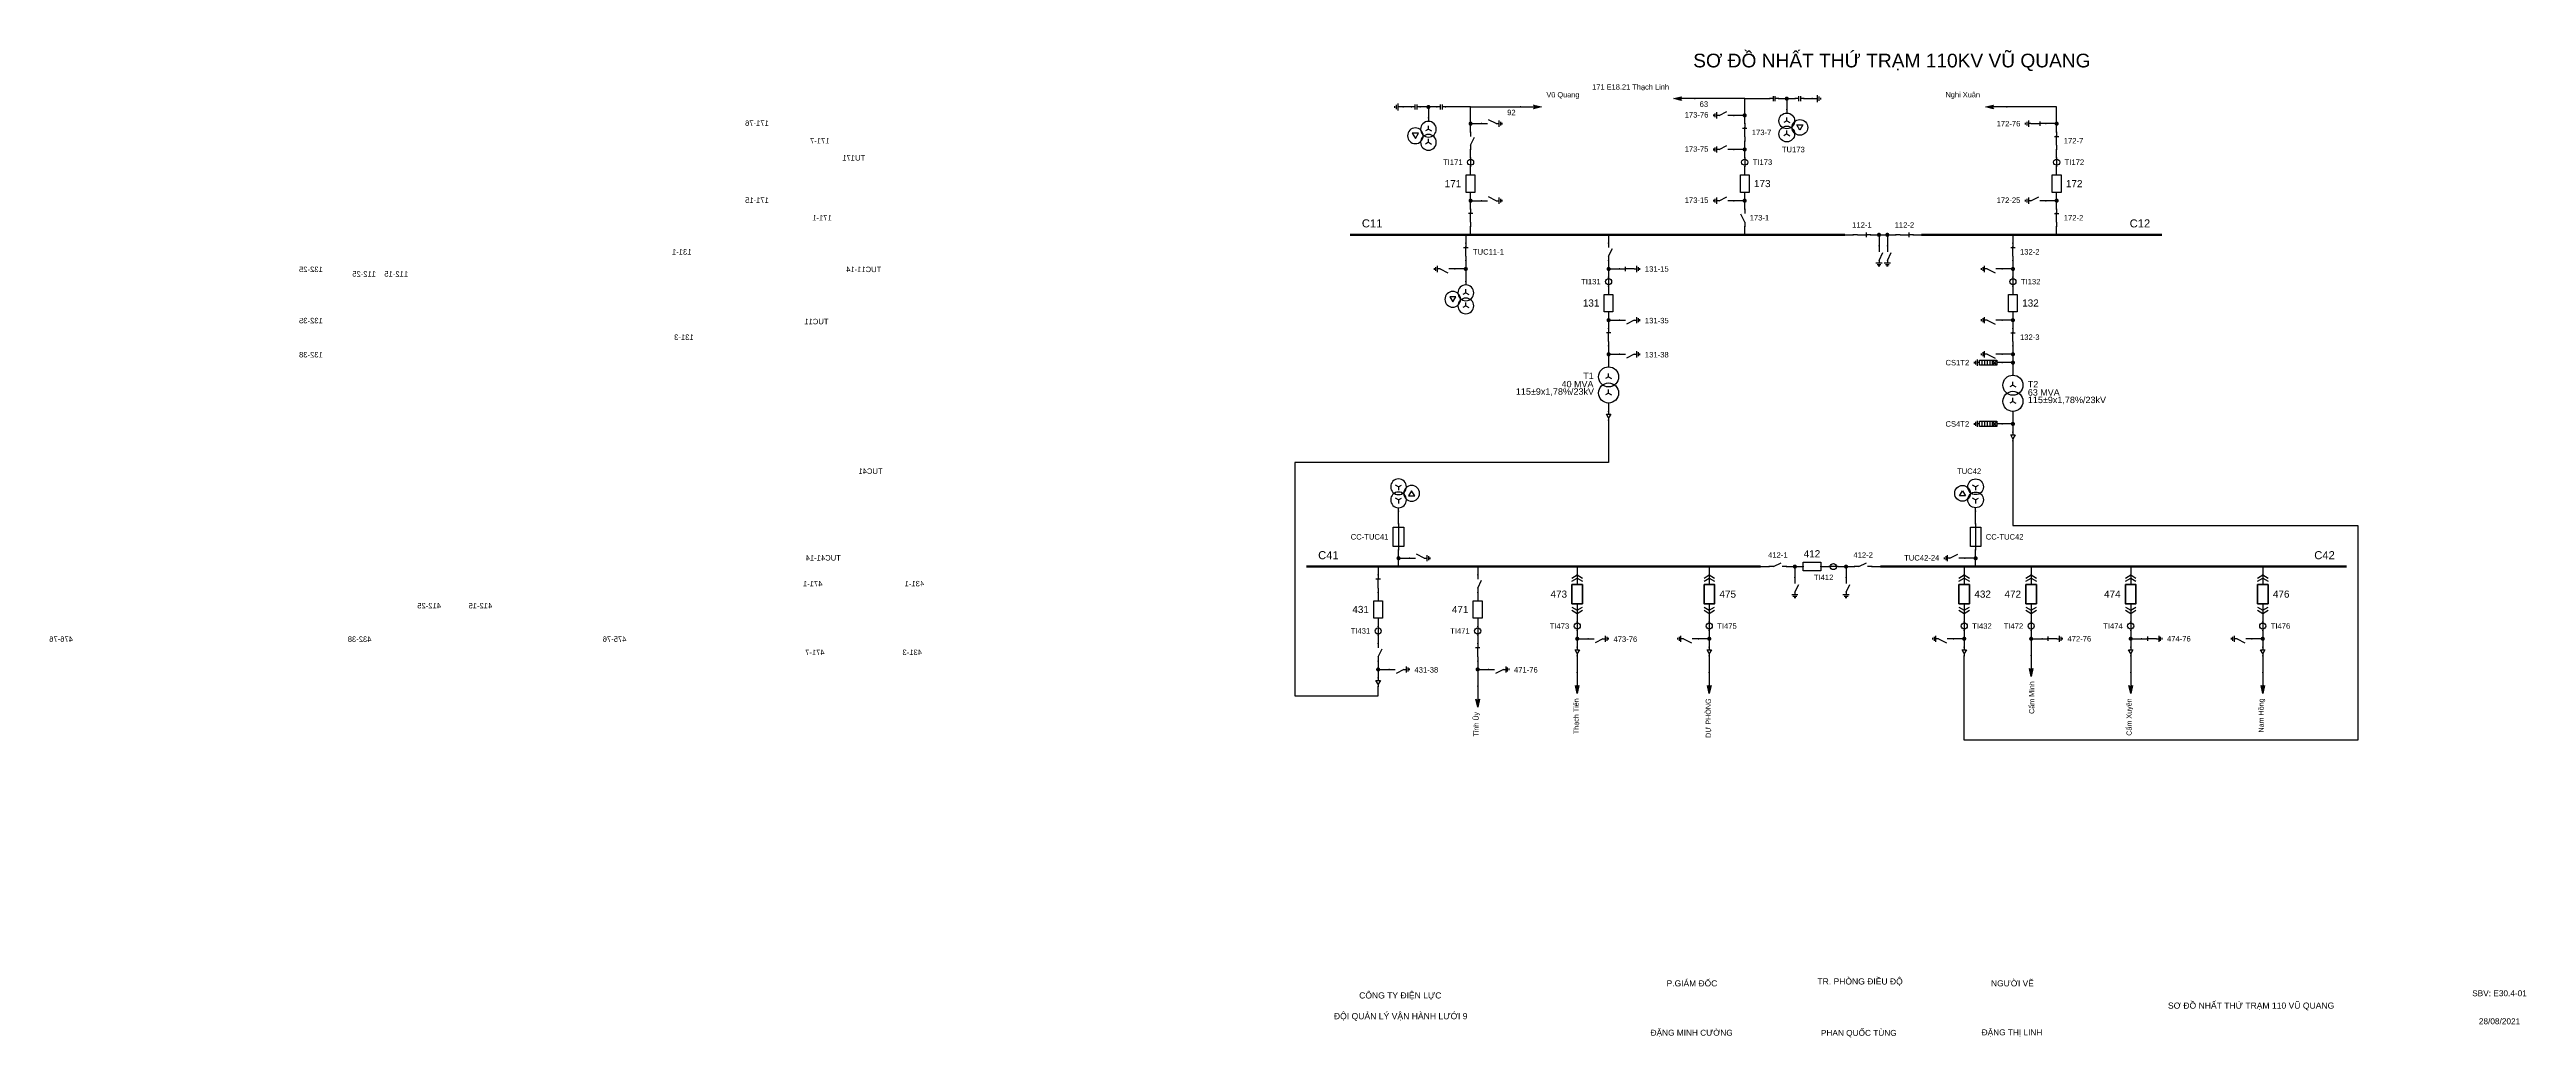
# Model space of a CAD drawing. Header units: millimetres. Extents: x -312 to 398, y 7 to 290.
import ezdxf

# ---------------------------------------------------------------- set-up
doc = ezdxf.new("R2010")
doc.units = ezdxf.units.MM
for name, color, linetype, lineweight in [('BUSBAR_110KV', 1, 'Continuous', 50), ('BUSBAR_22KV', 5, 'Continuous', 50), ('GROUND', 3, 'Continuous', 25), ('HV_110KV', 1, 'Continuous', 25), ('MV_22KV', 5, 'Continuous', 25)]:
    doc.layers.add(name, color=color, linetype=linetype, lineweight=lineweight)
doc.layers.add('SYM_PORTS', color=8, linetype='Continuous', plot=False)
doc.layers.add('TEXT', color=7, linetype='Continuous')
doc.styles.add('SLD_TEXT', font='arial.ttf')

# ---------------------------------------------------------------- blocks, each defined once
blk = doc.blocks.new('SYM_DISCONNECTOR_CLOSED')
at = {"lineweight": 25}
for points in [[(-0.625, 1.25), (0.625, 1.25)], [(0, 2.5), (0, 1.25)], [(0, -1.25), (0, 1.5)], [(0, -1.25), (0, -2.5)]]:
    blk.add_lwpolyline(points, dxfattribs=at)
at = {"layer": 'SYM_PORTS'}
for p in [(0, 2.5), (0, -2.5)]:
    blk.add_point(p, dxfattribs=at)
blk.add_attdef('DEVICE_CODE', (1.625, -0.5), '', height=2)
blk = doc.blocks.new('SYM_EARTHING_SWITCH_OPEN')
at = {"lineweight": 25}
for points in [[(0, -1.25), (-1.125, 1)], [(0, 3), (0, 1.25)], [(-0.875, -2), (0.875, -2)], [(-0.5625, -2.4375), (0.5625, -2.4375)], [(-0.25, -2.875), (0.25, -2.875)], [(0, -1.25), (0, -2)]]:
    blk.add_lwpolyline(points, dxfattribs=at)
at = {"layer": 'SYM_PORTS'}
blk.add_point((0, 3), dxfattribs=at)
blk.add_attdef('DEVICE_CODE', (1.875, 0), '', height=2)
blk = doc.blocks.new('SYM_CIRCUIT_BREAKER')
at = {"lineweight": 25}
blk.add_lwpolyline([(-1.25, 2.5), (1.25, 2.5), (1.25, -2.5), (-1.25, -2.5)], close=True, dxfattribs=at)
at = {"layer": 'SYM_PORTS'}
for p in [(0, 2.5), (0, -2.5)]:
    blk.add_point(p, dxfattribs=at)
blk.add_attdef('DEVICE_CODE', (2.25, -0.5), '', height=2)
at = {"flags": 1}
blk.add_attdef('RATING', (2.25, -3.5), '', height=2, dxfattribs=at)
blk = doc.blocks.new('SYM_CURRENT_TRANSFORMER')
at = {"lineweight": 25}
blk.add_lwpolyline([(0, 1.25), (0, -1.25)], dxfattribs=at)
blk.add_circle((0, 0), 0.875, dxfattribs=at)
at = {"layer": 'SYM_PORTS'}
for p in [(0, 1.25), (0, -1.25)]:
    blk.add_point(p, dxfattribs=at)
blk.add_attdef('DEVICE_CODE', (1.875, -1.75), '', height=2)
at = {"flags": 1}
blk.add_attdef('RATIO', (1.875, -4.75), '', height=2, dxfattribs=at)
blk = doc.blocks.new('SYM_DISCONNECTOR_OPEN')
at = {"lineweight": 25}
for points in [[(0, -1.25), (-1.125, 1)], [(0, 2.5), (0, 1.25)], [(0, -1.25), (0, -2.5)]]:
    blk.add_lwpolyline(points, dxfattribs=at)
at = {"layer": 'SYM_PORTS'}
for p in [(0, 2.5), (0, -2.5)]:
    blk.add_point(p, dxfattribs=at)
blk.add_attdef('DEVICE_CODE', (1, -0.5), '', height=2)
blk = doc.blocks.new('SYM_COUPLING_CAPACITOR')
at = {"lineweight": 25}
for points in [[(-0.75, 0.25), (0.75, 0.25)], [(0, 1.25), (0, 0.25)], [(-0.75, -0.25), (0.75, -0.25)], [(0, -0.25), (0, -1.25)]]:
    blk.add_lwpolyline(points, dxfattribs=at)
at = {"layer": 'SYM_PORTS'}
for p in [(0, 1.25), (0, -1.25)]:
    blk.add_point(p, dxfattribs=at)
blk.add_attdef('DEVICE_CODE', (1.75, -1.75), '', height=2)
blk = doc.blocks.new('SYM_VOLTAGE_TRANSFORMER')
at = {"lineweight": 25}
for points in [[(0, 1.375), (-0.8625, 0.875)], [(0, 4.625), (0, 3.625)], [(0, 1.375), (0, 2.375)], [(0, 1.375), (0.8625, 0.875)], [(0, -2.375), (-0.8625, -2.875)], [(0, -2.375), (0, -1.375)], [(0, -2.375), (0.8625, -2.875)]]:
    blk.add_lwpolyline(points, dxfattribs=at)
blk.add_lwpolyline([(2.875, 0.25), (4.625, 0.25), (3.75, -1.25)], close=True, dxfattribs=at)
for centre in [(0, 1.375), (3.75, -0.5), (0, -2.375)]:
    blk.add_circle(centre, 2.25, dxfattribs=at)
at = {"layer": 'SYM_PORTS'}
blk.add_point((0, 4.625), dxfattribs=at)
blk.add_attdef('DEVICE_CODE', (7, 1.625), '', height=2)
at = {"flags": 1}
blk.add_attdef('RATIO', (7, -1.375), '', height=2, dxfattribs=at)
blk = doc.blocks.new('SYM_GROUND_SYMBOL')
at = {"lineweight": 25}
for points in [[(0, 1.25), (0, -0.25)], [(-1, -0.25), (1, -0.25)], [(-0.625, -0.75), (0.625, -0.75)], [(-0.25, -1.25), (0.25, -1.25)]]:
    blk.add_lwpolyline(points, dxfattribs=at)
at = {"layer": 'SYM_PORTS'}
blk.add_point((0, 1.25), dxfattribs=at)
blk = doc.blocks.new('SYM_LINE_FEEDER_ARROW')
blk.add_hatch(color=7).paths.add_polyline_path([(0, -3), (-0.5, -0.75), (0, -1.25), (0.5, -0.75)])
at = {"lineweight": 25}
blk.add_lwpolyline([(0, 3), (0, -1.25)], dxfattribs=at)
blk.add_lwpolyline([(0, -3), (-0.5, -0.75), (0, -1.25), (0.5, -0.75)], close=True, dxfattribs=at)
at = {"layer": 'SYM_PORTS'}
blk.add_point((0, 3), dxfattribs=at)
blk.add_attdef('LINE_NAME', (1.5, 0), '', height=2)
blk = doc.blocks.new('SYM_EARTHING_SWITCH_CLOSED')
at = {"lineweight": 25}
for points in [[(-0.625, 1.25), (0.625, 1.25)], [(0, 3), (0, 1.25)], [(0, -1.25), (0, 1.5)], [(-0.875, -2), (0.875, -2)], [(-0.5625, -2.4375), (0.5625, -2.4375)], [(-0.25, -2.875), (0.25, -2.875)], [(0, -1.25), (0, -2)]]:
    blk.add_lwpolyline(points, dxfattribs=at)
at = {"layer": 'SYM_PORTS'}
blk.add_point((0, 3), dxfattribs=at)
blk.add_attdef('DEVICE_CODE', (1.875, 0), '', height=2)
blk = doc.blocks.new('SYM_TRANSFORMER_2W')
at = {"lineweight": 25}
for points in [[(0, 2.3125), (-0.8625, 1.8125)], [(0, 2.3125), (0, 3.3125)], [(0, 2.3125), (0.8625, 1.8125)], [(0, -2.3125), (-0.8625, -2.8125)], [(0, -2.3125), (0, -1.3125)], [(0, -2.3125), (0.8625, -2.8125)]]:
    blk.add_lwpolyline(points, dxfattribs=at)
for centre in [(0, 2.3125), (0, -2.3125)]:
    blk.add_circle(centre, 2.875, dxfattribs=at)
at = {"layer": 'SYM_PORTS'}
for p in [(0, 5.1875), (0, -5.1875)]:
    blk.add_point(p, dxfattribs=at)
blk.add_attdef('DEVICE_CODE', (3.875, 2.1875), '', height=2)
at = {"flags": 1}
for tag, p in [('POWER', (3.875, -0.8125)), ('VOLTAGE_RATIO', (3.875, -3.8125))]:
    blk.add_attdef(tag, p, '', height=2, dxfattribs=at)
blk = doc.blocks.new('SYM_CABLE_TERMINATION')
at = {"lineweight": 25}
blk.add_lwpolyline([(-0.625, 0.5), (0.625, 0.5), (0, -0.625)], close=True, dxfattribs=at)
for points in [[(0, 1.25), (0, 0.5)], [(0, -0.625), (0, -1.25)]]:
    blk.add_lwpolyline(points, dxfattribs=at)
at = {"layer": 'SYM_PORTS'}
for p in [(0, 1.25), (0, -1.25)]:
    blk.add_point(p, dxfattribs=at)
blk = doc.blocks.new('SYM_SURGE_ARRESTER')
at = {"lineweight": 25}
for points in [[(-0.75, 2.5), (0.75, 2.5), (0.75, 1.25), (-0.75, 1.25)], [(-0.75, 1.25), (0.75, 1.25), (0.75, -2.5), (-0.75, -2.5)]]:
    blk.add_lwpolyline(points, close=True, dxfattribs=at)
for points in [[(-0.75, 2.5), (0.75, 1.25)], [(0.75, 2.5), (-0.75, 1.25)], [(-0.75, 0.5), (0.75, 0.5)], [(0, 4), (0, 2.5)], [(-0.875, -3.125), (0.875, -3.125)], [(-0.75, -0.25), (0.75, -0.25)], [(-0.75, -1), (0.75, -1)], [(-0.75, -1.75), (0.75, -1.75)], [(-0.5625, -3.5625), (0.5625, -3.5625)], [(-0.25, -4), (0.25, -4)], [(0, -2.5), (0, -3.125)]]:
    blk.add_lwpolyline(points, dxfattribs=at)
at = {"layer": 'SYM_PORTS'}
blk.add_point((0, 4), dxfattribs=at)
blk.add_attdef('DEVICE_CODE', (1.875, 1), '', height=2)
blk = doc.blocks.new('SYM_DRAWOUT_BREAKER')
at = {"lineweight": 25}
for points in [[(-1.5, 4.625), (0, 5.5), (1.5, 4.625)], [(-1.5, 3.75), (0, 4.625), (1.5, 3.75)], [(0, 5.5), (0, 2.75)], [(-1.5, -3.75), (0, -4.625), (1.5, -3.75)], [(-1.5, -4.625), (0, -5.5), (1.5, -4.625)], [(0, -2.75), (0, -5.5)]]:
    blk.add_lwpolyline(points, dxfattribs=at)
at = {"lineweight": 35}
blk.add_lwpolyline([(-1.5, 2.75), (1.5, 2.75), (1.5, -2.75), (-1.5, -2.75)], close=True, dxfattribs=at)
at = {"layer": 'SYM_PORTS'}
for p in [(0, 5.5), (0, -5.5)]:
    blk.add_point(p, dxfattribs=at)
blk.add_attdef('DEVICE_CODE', (2.5, 2.5), '', height=2)
at = {"flags": 1}
blk.add_attdef('RATING', (2.5, -0.5), '', height=2, dxfattribs=at)
blk = doc.blocks.new('SYM_FUSE_DISCONNECTOR')
at = {"lineweight": 25}
blk.add_lwpolyline([(-1.5, 2.75), (1.5, 2.75), (1.5, -2.75), (-1.5, -2.75)], close=True, dxfattribs=at)
blk.add_lwpolyline([(0, 3.75), (0, -3.75)], dxfattribs=at)
at = {"layer": 'SYM_PORTS'}
for p in [(0, 3.75), (0, -3.75)]:
    blk.add_point(p, dxfattribs=at)
blk.add_attdef('DEVICE_CODE', (2.5, 0.75), '', height=2)
at = {"flags": 1}
blk.add_attdef('RATING', (2.5, -2.25), '', height=2, dxfattribs=at)

msp = doc.modelspace()

# ---------------------------------------------------------------- hatches: boundary and pattern name
at = {"layer": 'HV_110KV'}
h = msp.add_hatch(color=7, dxfattribs=at)
edge = h.paths.add_edge_path()
edge.add_arc((185.89, 276.17), 0.6, 0, 360)
h = msp.add_hatch(color=7, dxfattribs=at)
edge = h.paths.add_edge_path()
edge.add_arc((83.25, 273.78), 0.6, 0, 360)
h = msp.add_hatch(color=7, dxfattribs=at)
edge = h.paths.add_edge_path()
edge.add_arc((173.84, 271.39), 0.6, 0, 360)
h = msp.add_hatch(color=7, dxfattribs=at)
edge = h.paths.add_edge_path()
edge.add_arc((95.31, 269.01), 0.6, 0, 360)
h = msp.add_hatch(color=7, dxfattribs=at)
edge = h.paths.add_edge_path()
edge.add_arc((263.2, 269.01), 0.6, 0, 360)
h = msp.add_hatch(color=7, dxfattribs=at)
edge = h.paths.add_edge_path()
edge.add_arc((173.84, 261.62), 0.6, 0, 360)
h = msp.add_hatch(color=7, dxfattribs=at)
edge = h.paths.add_edge_path()
edge.add_arc((95.31, 246.95), 0.6, 0, 360)
h = msp.add_hatch(color=7, dxfattribs=at)
edge = h.paths.add_edge_path()
edge.add_arc((173.84, 246.95), 0.6, 0, 360)
h = msp.add_hatch(color=7, dxfattribs=at)
edge = h.paths.add_edge_path()
edge.add_arc((263.2, 246.95), 0.6, 0, 360)
h = msp.add_hatch(color=7, dxfattribs=at)
edge = h.paths.add_edge_path()
edge.add_arc((212.31, 237.18), 0.6, 0, 360)
h = msp.add_hatch(color=7, dxfattribs=at)
edge = h.paths.add_edge_path()
edge.add_arc((214.7, 237.18), 0.6, 0, 360)
h = msp.add_hatch(color=7, dxfattribs=at)
edge = h.paths.add_edge_path()
edge.add_arc((93.95, 227.4), 0.6, 0, 360)
h = msp.add_hatch(color=7, dxfattribs=at)
edge = h.paths.add_edge_path()
edge.add_arc((134.85, 227.4), 0.6, 0, 360)
h = msp.add_hatch(color=7, dxfattribs=at)
edge = h.paths.add_edge_path()
edge.add_arc((250.67, 227.4), 0.6, 0, 360)
h = msp.add_hatch(color=7, dxfattribs=at)
edge = h.paths.add_edge_path()
edge.add_arc((134.85, 212.74), 0.6, 0, 360)
h = msp.add_hatch(color=7, dxfattribs=at)
edge = h.paths.add_edge_path()
edge.add_arc((250.67, 212.74), 0.6, 0, 360)
h = msp.add_hatch(color=7, dxfattribs=at)
edge = h.paths.add_edge_path()
edge.add_arc((134.85, 202.97), 0.6, 0, 360)
h = msp.add_hatch(color=7, dxfattribs=at)
edge = h.paths.add_edge_path()
edge.add_arc((250.67, 202.97), 0.6, 0, 360)
h = msp.add_hatch(color=7, dxfattribs=at)
edge = h.paths.add_edge_path()
edge.add_arc((250.67, 200.58), 0.6, 0, 360)
at = {"layer": 'MV_22KV'}
h = msp.add_hatch(color=7, dxfattribs=at)
edge = h.paths.add_edge_path()
edge.add_arc((250.67, 183.04), 0.6, 0, 360)
h = msp.add_hatch(color=7, dxfattribs=at)
edge = h.paths.add_edge_path()
edge.add_arc((74.68, 144.57), 0.6, 0, 360)
h = msp.add_hatch(color=7, dxfattribs=at)
edge = h.paths.add_edge_path()
edge.add_arc((188.21, 142.18), 0.6, 0, 360)
h = msp.add_hatch(color=7, dxfattribs=at)
edge = h.paths.add_edge_path()
edge.add_arc((202.87, 142.18), 0.6, 0, 360)
h = msp.add_hatch(color=7, dxfattribs=at)
edge = h.paths.add_edge_path()
edge.add_arc((239.99, 144.57), 0.6, 0, 360)
h = msp.add_hatch(color=7, dxfattribs=at)
edge = h.paths.add_edge_path()
edge.add_arc((125.86, 121.52), 0.6, 0, 360)
h = msp.add_hatch(color=7, dxfattribs=at)
edge = h.paths.add_edge_path()
edge.add_arc((163.69, 121.52), 0.6, 0, 360)
h = msp.add_hatch(color=7, dxfattribs=at)
edge = h.paths.add_edge_path()
edge.add_arc((236.72, 121.52), 0.6, 0, 360)
h = msp.add_hatch(color=7, dxfattribs=at)
edge = h.paths.add_edge_path()
edge.add_arc((255.9, 121.52), 0.6, 0, 360)
h = msp.add_hatch(color=7, dxfattribs=at)
edge = h.paths.add_edge_path()
edge.add_arc((284.41, 121.52), 0.6, 0, 360)
h = msp.add_hatch(color=7, dxfattribs=at)
edge = h.paths.add_edge_path()
edge.add_arc((322.24, 121.52), 0.6, 0, 360)
h = msp.add_hatch(color=7, dxfattribs=at)
edge = h.paths.add_edge_path()
edge.add_arc((68.84, 112.74), 0.6, 0, 360)
h = msp.add_hatch(color=7, dxfattribs=at)
edge = h.paths.add_edge_path()
edge.add_arc((97.35, 112.74), 0.6, 0, 360)

# ---------------------------------------------------------------- linework, layer by layer
at = {"layer": 'BUSBAR_110KV', "const_width": 0.642}
for points in [[(60.73, 237.18), (202.54, 237.18)], [(224.47, 237.18), (293.42, 237.18)]]:
    msp.add_lwpolyline(points, dxfattribs=at)
at = {"layer": 'BUSBAR_22KV', "const_width": 0.642}
for points in [[(48.22, 142.18), (178.43, 142.18)], [(212.65, 142.18), (346.3, 142.18)]]:
    msp.add_lwpolyline(points, dxfattribs=at)
at = {"layer": 'GROUND'}
for points in [[(78.37, 273.78), (75.98, 273.78)], [(190.78, 276.17), (193.17, 276.17)]]:
    msp.add_lwpolyline(points, dxfattribs=at)
at = {"layer": 'HV_110KV'}
for points in [[(83.25, 273.78), (80.87, 273.78)], [(85.64, 273.78), (83.25, 273.78)], [(83.25, 273.78), (83.25, 270.67)], [(95.31, 273.78), (88.14, 273.78)], [(95.31, 269.01), (95.31, 273.78)], [(95.31, 273.78), (109.63, 273.78)], [(173.84, 276.17), (159.52, 276.17)], [(173.84, 271.39), (170.73, 271.39)], [(173.84, 271.39), (173.84, 276.17)], [(173.84, 276.17), (181, 276.17)], [(173.84, 269.01), (173.84, 271.39)], [(183.5, 276.17), (185.89, 276.17)], [(185.89, 276.17), (185.89, 273.06)], [(185.89, 276.17), (188.28, 276.17)], [(263.2, 269.01), (263.2, 273.78), (248.88, 273.78)], [(95.31, 266.62), (95.31, 269.01)], [(95.31, 269.01), (98.42, 269.01)], [(173.84, 261.62), (173.84, 264.01)], [(263.2, 269.01), (260.09, 269.01)], [(263.2, 266.62), (263.2, 269.01)], [(95.31, 259.23), (95.31, 261.62)], [(95.31, 254.34), (95.31, 256.73)], [(173.84, 261.62), (170.73, 261.62)], [(173.84, 259.23), (173.84, 261.62)], [(173.84, 254.34), (173.84, 256.73)], [(263.2, 259.23), (263.2, 261.62)], [(263.2, 254.34), (263.2, 256.73)], [(95.31, 246.95), (95.31, 249.34)], [(173.84, 246.95), (173.84, 249.34)], [(263.2, 246.95), (263.2, 249.34)], [(95.31, 244.57), (95.31, 246.95)], [(95.31, 246.95), (98.42, 246.95)], [(173.84, 246.95), (170.73, 246.95)], [(173.84, 244.57), (173.84, 246.95)], [(263.2, 246.95), (260.09, 246.95)], [(263.2, 244.57), (263.2, 246.95)], [(93.95, 237.18), (93.95, 234.79)], [(95.31, 237.18), (95.31, 239.57)], [(134.85, 237.18), (134.85, 234.79)], [(173.84, 237.18), (173.84, 239.57)], [(202.54, 237.18), (204.92, 237.18)], [(209.92, 237.18), (212.31, 237.18)], [(212.31, 237.18), (212.31, 234.07)], [(212.31, 237.18), (214.7, 237.18)], [(214.7, 237.18), (214.7, 234.07)], [(214.7, 237.18), (217.09, 237.18)], [(222.09, 237.18), (224.47, 237.18)], [(250.67, 237.18), (250.67, 234.79)], [(263.2, 237.18), (263.2, 239.57)], [(93.95, 227.4), (90.84, 227.4)], [(93.95, 229.79), (93.95, 227.4)], [(93.95, 227.4), (93.95, 223.82)], [(134.85, 229.79), (134.85, 227.4)], [(134.85, 227.4), (137.96, 227.4)], [(134.85, 227.4), (134.85, 225.02)], [(250.67, 227.4), (247.56, 227.4)], [(250.67, 229.79), (250.67, 227.4)], [(250.67, 227.4), (250.67, 225.02)], [(134.85, 222.52), (134.85, 220.13)], [(250.67, 222.52), (250.67, 220.13)], [(134.85, 215.13), (134.85, 212.74)], [(250.67, 215.13), (250.67, 212.74)], [(134.85, 212.74), (137.96, 212.74)], [(134.85, 212.74), (134.85, 210.35)], [(250.67, 212.74), (247.56, 212.74)], [(250.67, 212.74), (250.67, 210.35)], [(134.85, 205.35), (134.85, 202.97)], [(134.85, 202.97), (137.96, 202.97)], [(134.85, 202.97), (134.85, 199.39)], [(250.67, 202.97), (247.56, 202.97)], [(250.67, 200.58), (247.56, 200.58)], [(250.67, 205.35), (250.67, 202.97)], [(250.67, 202.97), (250.67, 200.58)], [(250.67, 200.58), (250.67, 197)]]:
    msp.add_lwpolyline(points, dxfattribs=at)
at = {"layer": 'MV_22KV'}
for points in [[(134.85, 189.01), (134.85, 186.62)], [(250.67, 186.62), (250.67, 183.04)], [(134.85, 184.12), (134.85, 181.42), (134.85, 171.95), (45, 171.95), (45, 105.15), (68.84, 105.15), (68.84, 107.85)], [(250.67, 178.15), (250.67, 175.45), (250.67, 153.95), (349.5, 153.95), (349.5, 92.45), (236.72, 92.45), (236.72, 113.93), (236.72, 116.63)], [(250.67, 183.04), (247.56, 183.04)], [(250.67, 183.04), (250.67, 180.65)], [(74.68, 154.45), (74.68, 158.04)], [(239.99, 154.45), (239.99, 158.04)], [(68.84, 142.18), (68.84, 139.79)], [(74.68, 144.57), (74.68, 146.95)], [(74.68, 142.18), (74.68, 144.57)], [(74.68, 144.57), (77.79, 144.57)], [(97.35, 142.18), (97.35, 139.79)], [(125.86, 142.18), (125.86, 139.79)], [(163.69, 142.18), (163.69, 139.79)], [(178.43, 142.18), (180.82, 142.18)], [(185.82, 142.18), (188.21, 142.18)], [(188.21, 142.18), (188.21, 139.07)], [(188.21, 142.18), (190.6, 142.18)], [(195.6, 142.18), (197.99, 142.18)], [(200.49, 142.18), (202.87, 142.18)], [(202.87, 142.18), (202.87, 139.07)], [(202.87, 142.18), (205.26, 142.18)], [(210.26, 142.18), (212.65, 142.18)], [(236.72, 142.18), (236.72, 139.79)], [(239.99, 144.57), (236.88, 144.57)], [(239.99, 144.57), (239.99, 146.95)], [(239.99, 142.18), (239.99, 144.57)], [(255.9, 142.18), (255.9, 139.79)], [(284.41, 142.18), (284.41, 139.79)], [(322.24, 142.18), (322.24, 139.79)], [(68.84, 134.79), (68.84, 132.4)], [(97.35, 134.79), (97.35, 132.4)], [(125.86, 128.79), (125.86, 126.4)], [(163.69, 128.79), (163.69, 126.4)], [(236.72, 128.79), (236.72, 126.4)], [(255.9, 128.79), (255.9, 126.4)], [(284.41, 128.79), (284.41, 126.4)], [(322.24, 128.79), (322.24, 126.4)], [(68.84, 127.4), (68.84, 125.02)], [(68.84, 122.52), (68.84, 120.13)], [(97.35, 127.4), (97.35, 125.02)], [(97.35, 122.52), (97.35, 120.13)], [(125.86, 123.9), (125.86, 121.52)], [(125.86, 121.52), (128.97, 121.52)], [(125.86, 121.52), (125.86, 119.13)], [(163.69, 121.52), (160.58, 121.52)], [(163.69, 123.9), (163.69, 121.52)], [(163.69, 121.52), (163.69, 119.13)], [(236.72, 121.52), (233.61, 121.52)], [(236.72, 123.9), (236.72, 121.52)], [(236.72, 121.52), (236.72, 119.13)], [(255.9, 123.9), (255.9, 121.52)], [(255.9, 121.52), (259.01, 121.52)], [(255.9, 121.52), (255.9, 116.74)], [(284.41, 123.9), (284.41, 121.52)], [(284.41, 121.52), (287.52, 121.52)], [(284.41, 121.52), (284.41, 119.13)], [(322.24, 121.52), (319.13, 121.52)], [(322.24, 123.9), (322.24, 121.52)], [(322.24, 121.52), (322.24, 119.13)], [(68.84, 115.13), (68.84, 112.74)], [(97.35, 115.13), (97.35, 112.74)], [(125.86, 116.63), (125.86, 111.85)], [(163.69, 116.63), (163.69, 111.85)], [(284.41, 116.63), (284.41, 111.85)], [(322.24, 116.63), (322.24, 111.85)], [(68.84, 112.74), (71.95, 112.74)], [(68.84, 112.74), (68.84, 110.35)], [(97.35, 112.74), (100.46, 112.74)], [(97.35, 112.74), (97.35, 107.97)]]:
    msp.add_lwpolyline(points, dxfattribs=at)

# ---------------------------------------------------------------- block references
at = {"layer": 'GROUND'}
for name, p, rotation in [('SYM_COUPLING_CAPACITOR', (189.53, 276.17), 270), ('SYM_GROUND_SYMBOL', (194.42, 276.17), 90), ('SYM_GROUND_SYMBOL', (74.73, 273.78), 270)]:
    msp.add_blockref(name, p, dxfattribs=dict(at, rotation=rotation))
at = {"layer": 'HV_110KV'}
for name, p, rotation in [('SYM_COUPLING_CAPACITOR', (182.25, 276.17), 270), ('SYM_COUPLING_CAPACITOR', (79.62, 273.78), 270), ('SYM_COUPLING_CAPACITOR', (86.89, 273.78), 270), ('SYM_LINE_FEEDER_ARROW', (112.63, 273.78), 90), ('SYM_LINE_FEEDER_ARROW', (156.52, 276.17), 270), ('SYM_LINE_FEEDER_ARROW', (245.88, 273.78), 270)]:
    msp.add_blockref(name, p, dxfattribs=dict(at, rotation=rotation))
ref = msp.add_blockref('SYM_EARTHING_SWITCH_OPEN', (101.42, 269.01), dxfattribs=dict(at, xscale=-1, rotation=90))
ref.add_attrib('DEVICE_CODE', '171-76', (105.7, 268.36), dxfattribs={"layer": 'TEXT', "extrusion": (0, 0, -1), "height": 1.565, "style": 'SLD_TEXT'})
ref = msp.add_blockref('SYM_VOLTAGE_TRANSFORMER', (83.25, 266.04), dxfattribs=dict(at, xscale=-1))
ref.add_attrib('DEVICE_CODE', 'TU171', (78.1, 258.44), dxfattribs={"layer": 'TEXT', "extrusion": (0, 0, -1), "height": 1.565, "style": 'SLD_TEXT'})
ref = msp.add_blockref('SYM_EARTHING_SWITCH_OPEN', (167.73, 271.39), dxfattribs=dict(at, rotation=270))
ref.add_attrib('DEVICE_CODE', '173-76', (156.64, 270.75), dxfattribs={"layer": 'TEXT', "height": 1.565, "style": 'SLD_TEXT'})
ref = msp.add_blockref('SYM_VOLTAGE_TRANSFORMER', (185.89, 268.43), dxfattribs=at)
ref.add_attrib('DEVICE_CODE', 'TU173', (184.49, 260.82), dxfattribs={"layer": 'TEXT', "height": 1.565, "style": 'SLD_TEXT'})
ref = msp.add_blockref('SYM_EARTHING_SWITCH_CLOSED', (257.09, 269.01), dxfattribs=dict(at, rotation=270))
ref.add_attrib('DEVICE_CODE', '172-76', (246, 268.23), dxfattribs={"layer": 'TEXT', "height": 1.565, "style": 'SLD_TEXT'})
ref = msp.add_blockref('SYM_DISCONNECTOR_OPEN', (95.31, 264.12), dxfattribs=dict(at, xscale=-1))
ref.add_attrib('DEVICE_CODE', '171-7', (88.31, 263.33), dxfattribs={"layer": 'TEXT', "extrusion": (0, 0, -1), "height": 1.565, "style": 'SLD_TEXT'})
ref = msp.add_blockref('SYM_EARTHING_SWITCH_OPEN', (167.73, 261.62), dxfattribs=dict(at, rotation=270))
ref.add_attrib('DEVICE_CODE', '173-75', (156.64, 260.97), dxfattribs={"layer": 'TEXT', "height": 1.565, "style": 'SLD_TEXT'})
ref = msp.add_blockref('SYM_DISCONNECTOR_CLOSED', (173.84, 266.51), dxfattribs=at)
ref.add_attrib('DEVICE_CODE', '173-7', (175.88, 265.73), dxfattribs={"layer": 'TEXT', "height": 1.565, "style": 'SLD_TEXT'})
ref = msp.add_blockref('SYM_DISCONNECTOR_CLOSED', (263.2, 264.12), dxfattribs=at)
ref.add_attrib('DEVICE_CODE', '172-7', (265.24, 263.33), dxfattribs={"layer": 'TEXT', "height": 1.565, "style": 'SLD_TEXT'})
ref = msp.add_blockref('SYM_CURRENT_TRANSFORMER', (95.31, 257.98), dxfattribs=at)
ref.add_attrib('DEVICE_CODE', 'TI171', (87.43, 257.19), dxfattribs={"layer": 'TEXT', "height": 1.565, "style": 'SLD_TEXT'})
ref = msp.add_blockref('SYM_CURRENT_TRANSFORMER', (173.84, 257.98), dxfattribs=at)
ref.add_attrib('DEVICE_CODE', 'TI173', (176.13, 257.21), dxfattribs={"layer": 'TEXT', "height": 1.565, "style": 'SLD_TEXT'})
ref = msp.add_blockref('SYM_CURRENT_TRANSFORMER', (263.2, 257.98), dxfattribs=at)
ref.add_attrib('DEVICE_CODE', 'TI172', (265.49, 257.19), dxfattribs={"layer": 'TEXT', "height": 1.565, "style": 'SLD_TEXT'})
ref = msp.add_blockref('SYM_CIRCUIT_BREAKER', (95.31, 251.84), dxfattribs=at)
ref.add_attrib('DEVICE_CODE', '171', (87.91, 250.82), dxfattribs={"layer": 'TEXT', "height": 2.032, "style": 'SLD_TEXT'})
ref = msp.add_blockref('SYM_CIRCUIT_BREAKER', (173.84, 251.84), dxfattribs=at)
ref.add_attrib('DEVICE_CODE', '173', (176.5, 250.84), dxfattribs={"layer": 'TEXT', "height": 2.034, "style": 'SLD_TEXT'})
ref = msp.add_blockref('SYM_CIRCUIT_BREAKER', (263.2, 251.84), dxfattribs=at)
ref.add_attrib('DEVICE_CODE', '172', (265.86, 250.82), dxfattribs={"layer": 'TEXT', "height": 2.032, "style": 'SLD_TEXT'})
ref = msp.add_blockref('SYM_EARTHING_SWITCH_OPEN', (101.42, 246.95), dxfattribs=dict(at, xscale=-1, rotation=90))
ref.add_attrib('DEVICE_CODE', '171-15', (105.7, 246.31), dxfattribs={"layer": 'TEXT', "extrusion": (0, 0, -1), "height": 1.565, "style": 'SLD_TEXT'})
ref = msp.add_blockref('SYM_DISCONNECTOR_CLOSED', (95.31, 242.07), dxfattribs=dict(at, xscale=-1))
ref.add_attrib('DEVICE_CODE', '171-1', (87.68, 241.28), dxfattribs={"layer": 'TEXT', "extrusion": (0, 0, -1), "height": 1.565, "style": 'SLD_TEXT'})
ref = msp.add_blockref('SYM_EARTHING_SWITCH_OPEN', (167.73, 246.95), dxfattribs=dict(at, rotation=270))
ref.add_attrib('DEVICE_CODE', '173-15', (156.64, 246.31), dxfattribs={"layer": 'TEXT', "height": 1.565, "style": 'SLD_TEXT'})
ref = msp.add_blockref('SYM_DISCONNECTOR_OPEN', (173.84, 242.07), dxfattribs=at)
ref.add_attrib('DEVICE_CODE', '173-1', (175.25, 241.29), dxfattribs={"layer": 'TEXT', "height": 1.565, "style": 'SLD_TEXT'})
ref = msp.add_blockref('SYM_EARTHING_SWITCH_OPEN', (257.09, 246.95), dxfattribs=dict(at, rotation=270))
ref.add_attrib('DEVICE_CODE', '172-25', (246, 246.31), dxfattribs={"layer": 'TEXT', "height": 1.565, "style": 'SLD_TEXT'})
ref = msp.add_blockref('SYM_DISCONNECTOR_CLOSED', (263.2, 242.07), dxfattribs=at)
ref.add_attrib('DEVICE_CODE', '172-2', (265.24, 241.28), dxfattribs={"layer": 'TEXT', "height": 1.565, "style": 'SLD_TEXT'})
ref = msp.add_blockref('SYM_DISCONNECTOR_OPEN', (134.85, 232.29), dxfattribs=dict(at, xscale=-1))
ref.add_attrib('DEVICE_CODE', '131-1', (127.85, 231.52), dxfattribs={"layer": 'TEXT', "extrusion": (0, 0, -1), "height": 1.565, "style": 'SLD_TEXT'})
ref = msp.add_blockref('SYM_DISCONNECTOR_CLOSED', (93.95, 232.29), dxfattribs=at)
ref.add_attrib('DEVICE_CODE', 'TUC11-1', (95.99, 231.51), dxfattribs={"layer": 'TEXT', "height": 1.565, "style": 'SLD_TEXT'})
ref = msp.add_blockref('SYM_DISCONNECTOR_CLOSED', (207.42, 237.18), dxfattribs=dict(at, rotation=270))
ref.add_attrib('DEVICE_CODE', '112-1', (204.63, 239.22), dxfattribs={"layer": 'TEXT', "height": 1.565, "style": 'SLD_TEXT'})
ref = msp.add_blockref('SYM_DISCONNECTOR_CLOSED', (219.59, 237.18), dxfattribs=dict(at, rotation=270))
ref.add_attrib('DEVICE_CODE', '112-2', (216.79, 239.22), dxfattribs={"layer": 'TEXT', "height": 1.565, "style": 'SLD_TEXT'})
ref = msp.add_blockref('SYM_DISCONNECTOR_CLOSED', (250.67, 232.29), dxfattribs=at)
ref.add_attrib('DEVICE_CODE', '132-2', (252.7, 231.52), dxfattribs={"layer": 'TEXT', "height": 1.565, "style": 'SLD_TEXT'})
ref = msp.add_blockref('SYM_EARTHING_SWITCH_OPEN', (244.56, 227.4), dxfattribs=dict(at, xscale=-1, rotation=270))
ref.add_attrib('DEVICE_CODE', '132-25', (233.47, 226.51), dxfattribs={"layer": 'TEXT', "extrusion": (0, 0, -1), "height": 1.565, "style": 'SLD_TEXT'})
ref = msp.add_blockref('SYM_EARTHING_SWITCH_OPEN', (214.7, 231.07), dxfattribs=dict(at, xscale=-1))
ref.add_attrib('DEVICE_CODE', '112-25', (218.23, 225.21), dxfattribs={"layer": 'TEXT', "extrusion": (0, 0, -1), "height": 1.565, "style": 'SLD_TEXT'})
ref = msp.add_blockref('SYM_EARTHING_SWITCH_OPEN', (212.31, 231.07), dxfattribs=dict(at, xscale=-1))
ref.add_attrib('DEVICE_CODE', '112-15', (209.04, 225.21), dxfattribs={"layer": 'TEXT', "extrusion": (0, 0, -1), "height": 1.565, "style": 'SLD_TEXT'})
ref = msp.add_blockref('SYM_EARTHING_SWITCH_OPEN', (87.84, 227.4), dxfattribs=dict(at, xscale=-1, rotation=270))
ref.add_attrib('DEVICE_CODE', 'TUC11-14', (73.48, 226.5), dxfattribs={"layer": 'TEXT', "extrusion": (0, 0, -1), "height": 1.565, "style": 'SLD_TEXT'})
ref = msp.add_blockref('SYM_EARTHING_SWITCH_CLOSED', (140.96, 227.4), dxfattribs=dict(at, rotation=90))
ref.add_attrib('DEVICE_CODE', '131-15', (145.25, 226.63), dxfattribs={"layer": 'TEXT', "height": 1.565, "style": 'SLD_TEXT'})
ref = msp.add_blockref('SYM_VOLTAGE_TRANSFORMER', (93.95, 219.2), dxfattribs=dict(at, xscale=-1))
ref.add_attrib('DEVICE_CODE', 'TUC11', (88.62, 211.57), dxfattribs={"layer": 'TEXT', "extrusion": (0, 0, -1), "height": 1.565, "style": 'SLD_TEXT'})
ref = msp.add_blockref('SYM_CURRENT_TRANSFORMER', (134.85, 223.77), dxfattribs=at)
ref.add_attrib('DEVICE_CODE', 'TI131', (126.98, 222.99), dxfattribs={"layer": 'TEXT', "height": 1.565, "style": 'SLD_TEXT'})
ref = msp.add_blockref('SYM_CIRCUIT_BREAKER', (134.85, 217.63), dxfattribs=at)
ref.add_attrib('DEVICE_CODE', '131', (127.46, 216.63), dxfattribs={"layer": 'TEXT', "height": 2.034, "style": 'SLD_TEXT'})
ref = msp.add_blockref('SYM_CIRCUIT_BREAKER', (250.67, 217.63), dxfattribs=at)
ref.add_attrib('DEVICE_CODE', '132', (253.33, 216.63), dxfattribs={"layer": 'TEXT', "height": 2.034, "style": 'SLD_TEXT'})
ref = msp.add_blockref('SYM_CURRENT_TRANSFORMER', (250.67, 223.77), dxfattribs=at)
ref.add_attrib('DEVICE_CODE', 'TI132', (252.95, 222.99), dxfattribs={"layer": 'TEXT', "height": 1.565, "style": 'SLD_TEXT'})
ref = msp.add_blockref('SYM_EARTHING_SWITCH_OPEN', (244.56, 212.74), dxfattribs=dict(at, xscale=-1, rotation=270))
ref.add_attrib('DEVICE_CODE', '132-35', (233.47, 211.84), dxfattribs={"layer": 'TEXT', "extrusion": (0, 0, -1), "height": 1.565, "style": 'SLD_TEXT'})
ref = msp.add_blockref('SYM_EARTHING_SWITCH_OPEN', (140.96, 212.74), dxfattribs=dict(at, rotation=90))
ref.add_attrib('DEVICE_CODE', '131-35', (145.25, 211.84), dxfattribs={"layer": 'TEXT', "height": 1.565, "style": 'SLD_TEXT'})
ref = msp.add_blockref('SYM_DISCONNECTOR_CLOSED', (134.85, 207.85), dxfattribs=dict(at, xscale=-1))
ref.add_attrib('DEVICE_CODE', '131-3', (127.23, 207.08), dxfattribs={"layer": 'TEXT', "extrusion": (0, 0, -1), "height": 1.565, "style": 'SLD_TEXT'})
ref = msp.add_blockref('SYM_DISCONNECTOR_CLOSED', (250.67, 207.85), dxfattribs=at)
ref.add_attrib('DEVICE_CODE', '132-3', (252.7, 207.08), dxfattribs={"layer": 'TEXT', "height": 1.565, "style": 'SLD_TEXT'})
ref = msp.add_blockref('SYM_EARTHING_SWITCH_OPEN', (244.56, 202.97), dxfattribs=dict(at, xscale=-1, rotation=270))
ref.add_attrib('DEVICE_CODE', '132-38', (233.47, 202.07), dxfattribs={"layer": 'TEXT', "extrusion": (0, 0, -1), "height": 1.565, "style": 'SLD_TEXT'})
ref = msp.add_blockref('SYM_TRANSFORMER_2W', (134.85, 194.2), dxfattribs=at)
ref.add_attrib('DEVICE_CODE', 'T1', (127.6, 195.91), dxfattribs={"layer": 'TEXT', "height": 1.819, "style": 'SLD_TEXT'})
ref = msp.add_blockref('SYM_EARTHING_SWITCH_OPEN', (140.96, 202.97), dxfattribs=dict(at, rotation=90))
ref.add_attrib('DEVICE_CODE', '131-38', (145.25, 202.07), dxfattribs={"layer": 'TEXT', "height": 1.565, "style": 'SLD_TEXT'})
ref = msp.add_blockref('SYM_SURGE_ARRESTER', (243.56, 200.58), dxfattribs=dict(at, rotation=270))
ref.add_attrib('DEVICE_CODE', 'CS1T2', (231.35, 199.8), dxfattribs={"layer": 'TEXT', "height": 1.565, "style": 'SLD_TEXT'})
ref = msp.add_blockref('SYM_TRANSFORMER_2W', (250.67, 191.81), dxfattribs=at)
ref.add_attrib('DEVICE_CODE', 'T2', (254.95, 193.52), dxfattribs={"layer": 'TEXT', "height": 1.819, "style": 'SLD_TEXT'})
at = {"layer": 'MV_22KV'}
for name, p in [('SYM_CABLE_TERMINATION', (134.85, 185.37)), ('SYM_CABLE_TERMINATION', (250.67, 179.4)), ('SYM_CABLE_TERMINATION', (125.86, 117.88)), ('SYM_CABLE_TERMINATION', (163.69, 117.88)), ('SYM_CABLE_TERMINATION', (236.72, 117.88)), ('SYM_LINE_FEEDER_ARROW', (255.9, 113.74)), ('SYM_CABLE_TERMINATION', (284.41, 117.88)), ('SYM_CABLE_TERMINATION', (322.24, 117.88)), ('SYM_CABLE_TERMINATION', (68.84, 109.1)), ('SYM_LINE_FEEDER_ARROW', (97.35, 104.97)), ('SYM_LINE_FEEDER_ARROW', (125.86, 108.85)), ('SYM_LINE_FEEDER_ARROW', (163.69, 108.85)), ('SYM_LINE_FEEDER_ARROW', (284.41, 108.85)), ('SYM_LINE_FEEDER_ARROW', (322.24, 108.85))]:
    msp.add_blockref(name, p, dxfattribs=at)
ref = msp.add_blockref('SYM_SURGE_ARRESTER', (243.56, 183.04), dxfattribs=dict(at, rotation=270))
ref.add_attrib('DEVICE_CODE', 'CS4T2', (231.35, 182.26), dxfattribs={"layer": 'TEXT', "height": 1.565, "style": 'SLD_TEXT'})
ref = msp.add_blockref('SYM_VOLTAGE_TRANSFORMER', (74.68, 162.66), dxfattribs=dict(at, xscale=-1, rotation=180))
ref.add_attrib('DEVICE_CODE', 'TUC41', (73.1, 168.72), dxfattribs={"layer": 'TEXT', "extrusion": (0, 0, -1), "height": 1.565, "style": 'SLD_TEXT'})
ref = msp.add_blockref('SYM_VOLTAGE_TRANSFORMER', (239.99, 162.66), dxfattribs=dict(at, rotation=180))
ref.add_attrib('DEVICE_CODE', 'TUC42', (234.66, 168.72), dxfattribs={"layer": 'TEXT', "height": 1.565, "style": 'SLD_TEXT'})
ref = msp.add_blockref('SYM_FUSE_DISCONNECTOR', (74.68, 150.7), dxfattribs=at)
ref.add_attrib('DEVICE_CODE', 'CC-TUC41', (60.97, 149.92), dxfattribs={"layer": 'TEXT', "height": 1.565, "style": 'SLD_TEXT'})
ref = msp.add_blockref('SYM_FUSE_DISCONNECTOR', (239.99, 150.7), dxfattribs=at)
ref.add_attrib('DEVICE_CODE', 'CC-TUC42', (242.9, 149.92), dxfattribs={"layer": 'TEXT', "height": 1.565, "style": 'SLD_TEXT'})
ref = msp.add_blockref('SYM_EARTHING_SWITCH_OPEN', (80.79, 144.57), dxfattribs=dict(at, xscale=-1, rotation=90))
ref.add_attrib('DEVICE_CODE', 'TUC41-14', (85.08, 143.91), dxfattribs={"layer": 'TEXT', "extrusion": (0, 0, -1), "height": 1.565, "style": 'SLD_TEXT'})
ref = msp.add_blockref('SYM_DISCONNECTOR_OPEN', (183.32, 142.18), dxfattribs=dict(at, rotation=270))
ref.add_attrib('DEVICE_CODE', '412-1', (180.53, 144.72), dxfattribs={"layer": 'TEXT', "height": 1.565, "style": 'SLD_TEXT'})
ref = msp.add_blockref('SYM_CIRCUIT_BREAKER', (193.1, 142.18), dxfattribs=dict(at, rotation=270))
ref.add_attrib('DEVICE_CODE', '412', (190.73, 144.84), dxfattribs={"layer": 'TEXT', "height": 2.032, "style": 'SLD_TEXT'})
ref = msp.add_blockref('SYM_CURRENT_TRANSFORMER', (199.24, 142.18), dxfattribs=dict(at, rotation=270))
ref.add_attrib('DEVICE_CODE', 'TI412', (193.65, 138.32), dxfattribs={"layer": 'TEXT', "height": 1.565, "style": 'SLD_TEXT'})
ref = msp.add_blockref('SYM_DISCONNECTOR_OPEN', (207.76, 142.18), dxfattribs=dict(at, rotation=270))
ref.add_attrib('DEVICE_CODE', '412-2', (204.97, 144.72), dxfattribs={"layer": 'TEXT', "height": 1.565, "style": 'SLD_TEXT'})
ref = msp.add_blockref('SYM_EARTHING_SWITCH_OPEN', (233.88, 144.57), dxfattribs=dict(at, rotation=270))
ref.add_attrib('DEVICE_CODE', 'TUC42-24', (219.52, 143.91), dxfattribs={"layer": 'TEXT', "height": 1.565, "style": 'SLD_TEXT'})
ref = msp.add_blockref('SYM_EARTHING_SWITCH_OPEN', (202.87, 136.07), dxfattribs=dict(at, xscale=-1))
ref.add_attrib('DEVICE_CODE', '412-25', (199.6, 130.21), dxfattribs={"layer": 'TEXT', "extrusion": (0, 0, -1), "height": 1.565, "style": 'SLD_TEXT'})
ref = msp.add_blockref('SYM_EARTHING_SWITCH_OPEN', (188.21, 136.07), dxfattribs=dict(at, xscale=-1))
ref.add_attrib('DEVICE_CODE', '412-15', (184.93, 130.21), dxfattribs={"layer": 'TEXT', "extrusion": (0, 0, -1), "height": 1.565, "style": 'SLD_TEXT'})
ref = msp.add_blockref('SYM_DISCONNECTOR_OPEN', (97.35, 137.29), dxfattribs=dict(at, xscale=-1))
ref.add_attrib('DEVICE_CODE', '471-1', (90.35, 136.51), dxfattribs={"layer": 'TEXT', "extrusion": (0, 0, -1), "height": 1.565, "style": 'SLD_TEXT'})
ref = msp.add_blockref('SYM_DISCONNECTOR_CLOSED', (68.84, 137.29), dxfattribs=dict(at, xscale=-1))
ref.add_attrib('DEVICE_CODE', '431-1', (61.22, 136.52), dxfattribs={"layer": 'TEXT', "extrusion": (0, 0, -1), "height": 1.565, "style": 'SLD_TEXT'})
ref = msp.add_blockref('SYM_DRAWOUT_BREAKER', (125.86, 134.29), dxfattribs=at)
ref.add_attrib('DEVICE_CODE', '473', (118.21, 133.29), dxfattribs={"layer": 'TEXT', "height": 2.034, "style": 'SLD_TEXT'})
ref = msp.add_blockref('SYM_DRAWOUT_BREAKER', (163.69, 134.29), dxfattribs=at)
ref.add_attrib('DEVICE_CODE', '475', (166.6, 133.29), dxfattribs={"layer": 'TEXT', "height": 2.036, "style": 'SLD_TEXT'})
ref = msp.add_blockref('SYM_DRAWOUT_BREAKER', (236.72, 134.29), dxfattribs=at)
ref.add_attrib('DEVICE_CODE', '432', (239.63, 133.29), dxfattribs={"layer": 'TEXT', "height": 2.034, "style": 'SLD_TEXT'})
ref = msp.add_blockref('SYM_DRAWOUT_BREAKER', (255.9, 134.29), dxfattribs=at)
ref.add_attrib('DEVICE_CODE', '472', (248.26, 133.27), dxfattribs={"layer": 'TEXT', "height": 2.032, "style": 'SLD_TEXT'})
ref = msp.add_blockref('SYM_DRAWOUT_BREAKER', (284.41, 134.29), dxfattribs=at)
ref.add_attrib('DEVICE_CODE', '474', (276.77, 133.28), dxfattribs={"layer": 'TEXT', "height": 2.035, "style": 'SLD_TEXT'})
ref = msp.add_blockref('SYM_DRAWOUT_BREAKER', (322.24, 134.29), dxfattribs=at)
ref.add_attrib('DEVICE_CODE', '476', (325.15, 133.29), dxfattribs={"layer": 'TEXT', "height": 2.034, "style": 'SLD_TEXT'})
ref = msp.add_blockref('SYM_CIRCUIT_BREAKER', (68.84, 129.9), dxfattribs=at)
ref.add_attrib('DEVICE_CODE', '431', (61.45, 128.9), dxfattribs={"layer": 'TEXT', "height": 2.034, "style": 'SLD_TEXT'})
ref = msp.add_blockref('SYM_CIRCUIT_BREAKER', (97.35, 129.9), dxfattribs=at)
ref.add_attrib('DEVICE_CODE', '471', (89.96, 128.88), dxfattribs={"layer": 'TEXT', "height": 2.032, "style": 'SLD_TEXT'})
ref = msp.add_blockref('SYM_EARTHING_SWITCH_OPEN', (316.13, 121.52), dxfattribs=dict(at, xscale=-1, rotation=270))
ref.add_attrib('DEVICE_CODE', '476-76', (305.04, 120.62), dxfattribs={"layer": 'TEXT', "extrusion": (0, 0, -1), "height": 1.565, "style": 'SLD_TEXT'})
ref = msp.add_blockref('SYM_EARTHING_SWITCH_OPEN', (230.61, 121.52), dxfattribs=dict(at, xscale=-1, rotation=270))
ref.add_attrib('DEVICE_CODE', '432-38', (219.52, 120.62), dxfattribs={"layer": 'TEXT', "extrusion": (0, 0, -1), "height": 1.565, "style": 'SLD_TEXT'})
ref = msp.add_blockref('SYM_EARTHING_SWITCH_OPEN', (157.58, 121.52), dxfattribs=dict(at, xscale=-1, rotation=270))
ref.add_attrib('DEVICE_CODE', '475-76', (146.49, 120.62), dxfattribs={"layer": 'TEXT', "extrusion": (0, 0, -1), "height": 1.565, "style": 'SLD_TEXT'})
ref = msp.add_blockref('SYM_CURRENT_TRANSFORMER', (68.84, 123.77), dxfattribs=at)
ref.add_attrib('DEVICE_CODE', 'TI431', (60.97, 122.99), dxfattribs={"layer": 'TEXT', "height": 1.565, "style": 'SLD_TEXT'})
ref = msp.add_blockref('SYM_CURRENT_TRANSFORMER', (97.35, 123.77), dxfattribs=at)
ref.add_attrib('DEVICE_CODE', 'TI471', (89.47, 122.98), dxfattribs={"layer": 'TEXT', "height": 1.565, "style": 'SLD_TEXT'})
ref = msp.add_blockref('SYM_CURRENT_TRANSFORMER', (125.86, 125.15), dxfattribs=at)
ref.add_attrib('DEVICE_CODE', 'TI473', (117.98, 124.38), dxfattribs={"layer": 'TEXT', "height": 1.565, "style": 'SLD_TEXT'})
ref = msp.add_blockref('SYM_EARTHING_SWITCH_OPEN', (131.97, 121.52), dxfattribs=dict(at, rotation=90))
ref.add_attrib('DEVICE_CODE', '473-76', (136.25, 120.62), dxfattribs={"layer": 'TEXT', "height": 1.565, "style": 'SLD_TEXT'})
ref = msp.add_blockref('SYM_CURRENT_TRANSFORMER', (163.69, 125.15), dxfattribs=at)
ref.add_attrib('DEVICE_CODE', 'TI475', (165.98, 124.39), dxfattribs={"layer": 'TEXT', "height": 1.565, "style": 'SLD_TEXT'})
ref = msp.add_blockref('SYM_CURRENT_TRANSFORMER', (236.72, 125.15), dxfattribs=at)
ref.add_attrib('DEVICE_CODE', 'TI432', (239, 124.38), dxfattribs={"layer": 'TEXT', "height": 1.565, "style": 'SLD_TEXT'})
ref = msp.add_blockref('SYM_CURRENT_TRANSFORMER', (255.9, 125.15), dxfattribs=at)
ref.add_attrib('DEVICE_CODE', 'TI472', (248.03, 124.37), dxfattribs={"layer": 'TEXT', "height": 1.565, "style": 'SLD_TEXT'})
ref = msp.add_blockref('SYM_EARTHING_SWITCH_CLOSED', (262.01, 121.52), dxfattribs=dict(at, rotation=90))
ref.add_attrib('DEVICE_CODE', '472-76', (266.3, 120.74), dxfattribs={"layer": 'TEXT', "height": 1.565, "style": 'SLD_TEXT'})
ref = msp.add_blockref('SYM_CURRENT_TRANSFORMER', (284.41, 125.15), dxfattribs=at)
ref.add_attrib('DEVICE_CODE', 'TI474', (276.54, 124.37), dxfattribs={"layer": 'TEXT', "height": 1.565, "style": 'SLD_TEXT'})
ref = msp.add_blockref('SYM_EARTHING_SWITCH_CLOSED', (290.52, 121.52), dxfattribs=dict(at, rotation=90))
ref.add_attrib('DEVICE_CODE', '474-76', (294.81, 120.74), dxfattribs={"layer": 'TEXT', "height": 1.565, "style": 'SLD_TEXT'})
ref = msp.add_blockref('SYM_CURRENT_TRANSFORMER', (322.24, 125.15), dxfattribs=at)
ref.add_attrib('DEVICE_CODE', 'TI476', (324.53, 124.38), dxfattribs={"layer": 'TEXT', "height": 1.565, "style": 'SLD_TEXT'})
ref = msp.add_blockref('SYM_DISCONNECTOR_CLOSED', (97.35, 117.63), dxfattribs=dict(at, xscale=-1))
ref.add_attrib('DEVICE_CODE', '471-7', (89.72, 116.84), dxfattribs={"layer": 'TEXT', "extrusion": (0, 0, -1), "height": 1.565, "style": 'SLD_TEXT'})
ref = msp.add_blockref('SYM_DISCONNECTOR_OPEN', (68.84, 117.63), dxfattribs=dict(at, xscale=-1))
ref.add_attrib('DEVICE_CODE', '431-3', (61.84, 116.86), dxfattribs={"layer": 'TEXT', "extrusion": (0, 0, -1), "height": 1.565, "style": 'SLD_TEXT'})
ref = msp.add_blockref('SYM_EARTHING_SWITCH_OPEN', (74.95, 112.74), dxfattribs=dict(at, rotation=90))
ref.add_attrib('DEVICE_CODE', '431-38', (79.24, 111.84), dxfattribs={"layer": 'TEXT', "height": 1.565, "style": 'SLD_TEXT'})
ref = msp.add_blockref('SYM_EARTHING_SWITCH_OPEN', (103.46, 112.74), dxfattribs=dict(at, rotation=90))
ref.add_attrib('DEVICE_CODE', '471-76', (107.74, 111.84), dxfattribs={"layer": 'TEXT', "height": 1.565, "style": 'SLD_TEXT'})

# ---------------------------------------------------------------- texts
at = {"layer": 'TEXT', "attachment_point": 7, "style": 'SLD_TEXT'}
for s, insert, char_height in [('SƠ ĐỒ NHẤT THỨ TRẠM 110KV VŨ QUANG', (159.09, 284.04), 3.9229), ('Vũ Quang', (117.04, 276.09), 1.502), ('171 E18.21 Thạch Linh', (130.15, 278.42), 1.5248), ('Nghi Xuân', (231.35, 276.09), 1.517), ('92', (105.79, 271.41), 1.565), ('63', (160.93, 273.8), 1.565), ('C11', (64.17, 239.27), 2.297), ('C12', (284.11, 239.27), 2.297), ('115±9x1,78%/23kV', (108.29, 191.04), 1.8495), ('40 MVA', (121.4, 193.5), 1.834), ('63 MVA', (254.95, 191.11), 1.834), ('115±9x1,78%/23kV', (254.95, 188.65), 1.8495), ('C41', (51.65, 144.27), 2.297), ('C42', (336.99, 144.27), 2.297), ('P.GIÁM ĐỐC', (151.47, 21.95), 1.732), ('TR. PHÒNG ĐIỀU ĐỘ', (194.68, 22.14), 1.7486), ('NGƯỜI VẼ', (244.41, 21.96), 1.719), ('ĐỘI QUẢN LÝ VẬN HÀNH LƯỚI 9', (56.16, 12.1), 1.7621), ('CÔNG TY ĐIỆN LỰC', (63.41, 18.13), 1.7498), ('SƠ ĐỒ NHẤT THỨ TRẠM 110 VŨ QUANG', (295.08, 15.12), 1.7546), ('SBV: E30.4-01', (382.23, 19.15), 1.6948), ('ĐẶNG MINH CƯỜNG', (146.89, 7.49), 1.6948), ('PHAN QUỐC TÙNG', (195.67, 7.36), 1.6948), ('ĐẶNG THỊ LINH', (241.73, 7.6), 1.6948), ('28/08/2021', (384.14, 11.12), 1.695)]:
    msp.add_mtext(s, dxfattribs=dict(at, insert=insert, char_height=char_height))
at = {"layer": 'TEXT', "char_height": 1.466, "attachment_point": 7, "rotation": 90, "style": 'SLD_TEXT'}
for s, insert in [('Cẩm Minh', (256.81, 100)), ('Tỉnh Ủy', (98.05, 93.5)), ('Thạch Tiến', (126.61, 94.21)), ('DỰ PHÒNG', (164.45, 93.14)), ('Cẩm Xuyên', (285.11, 93.75)), ('Nam Hồng', (322.94, 94.66))]:
    msp.add_mtext(s, dxfattribs=dict(at, insert=insert))

doc.saveas('drawing.dxf')
